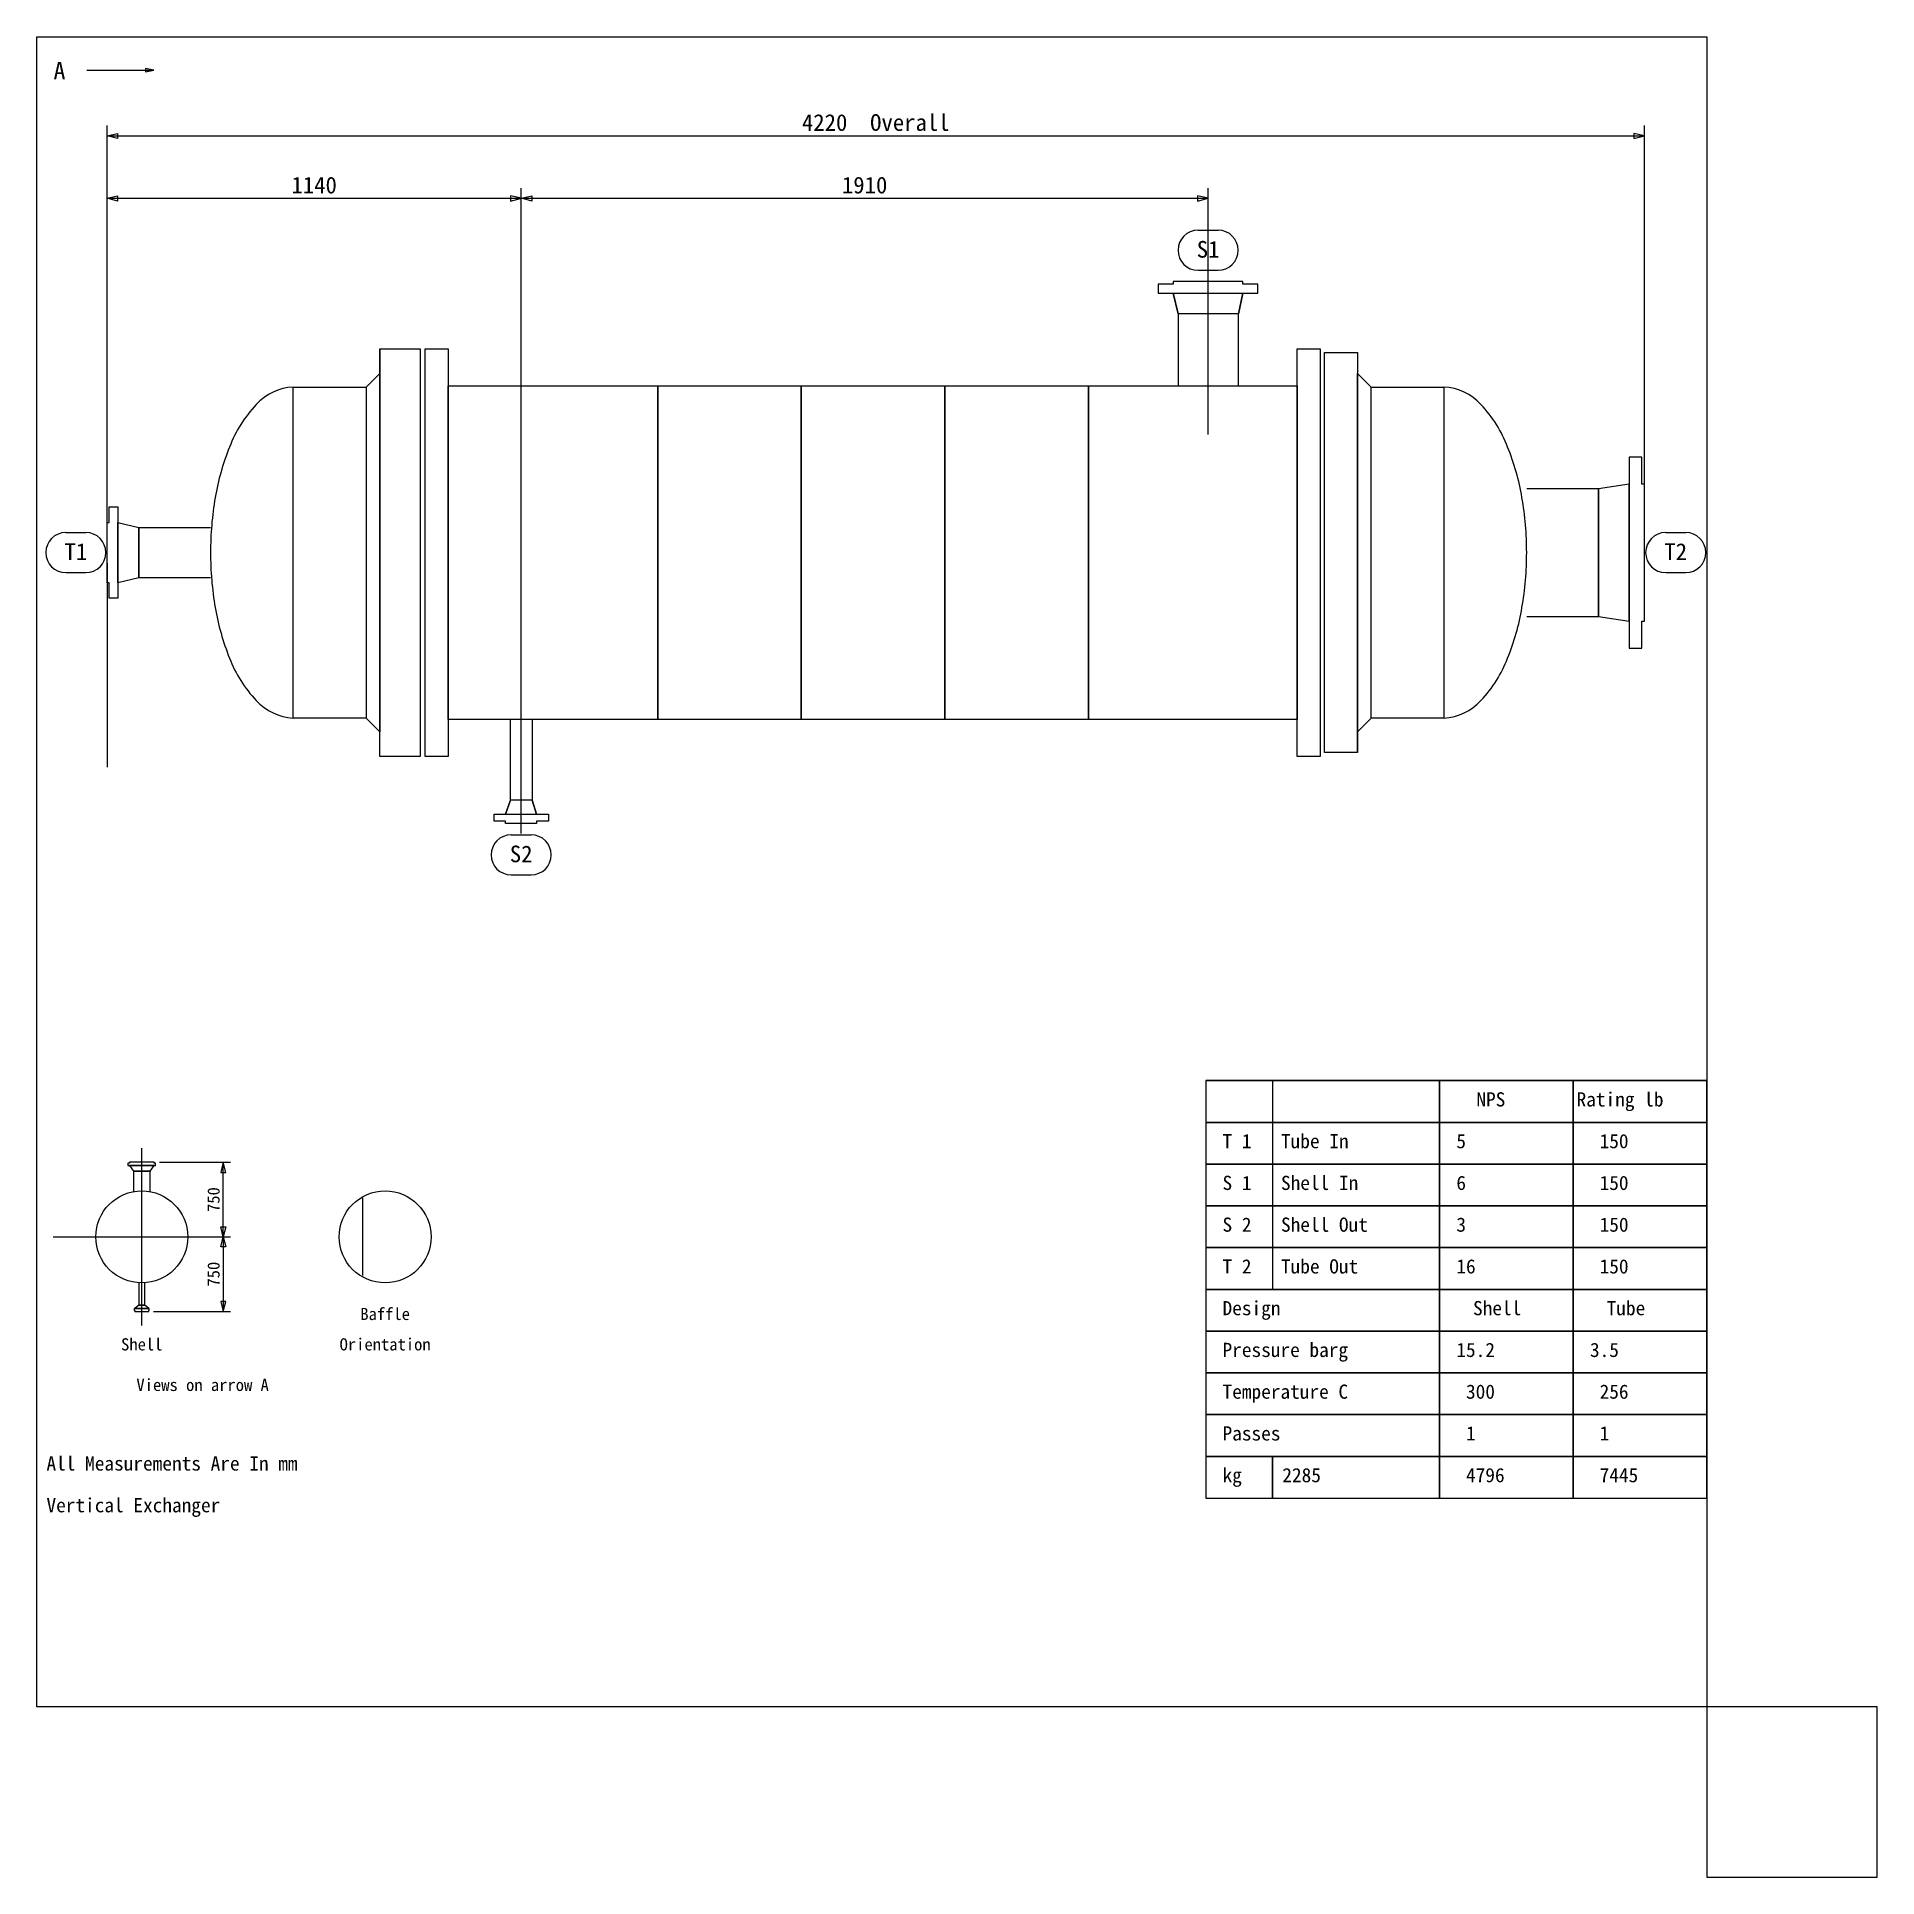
# Model space of a CAD drawing. Header units: millimetres. Extents: x -3006 to 2296, y -71 to 9552.
# Drawn here: x -3006 to -1926, y 1990 to 3070 of the extents above; entities that cross this region are included whole.
import ezdxf
from ezdxf.enums import TextEntityAlignment as Align

# ---------------------------------------------------------------- set-up
doc = ezdxf.new("R2010")
doc.units = ezdxf.units.MM
for name, color, linetype in [('1', 7, 'Continuous'), ('11', 7, 'Continuous'), ('12', 7, 'Continuous'), ('2', 7, 'Continuous'), ('7', 7, 'Continuous'), ('8', 7, 'Continuous')]:
    doc.layers.add(name, color=color, linetype=linetype)

msp = doc.modelspace()

# ---------------------------------------------------------------- texts
at = {"layer": '1'}
msp.add_text('A', height=10.294, dxfattribs=at).set_placement((-2996.199, 3055.256), align=Align.TOP_LEFT)
for s, height, p in [('4220  Overall', 9.80392, (-2513.489, 3011.819)), ('1140', 9.8039, (-2843.184, 2975.083)), ('1910', 9.8039, (-2520.021, 2975.083)), ('S1', 9.8039, (-2318.38, 2937.375)), ('T1', 9.8039, (-2983.088, 2759.913)), ('T2', 9.8039, (-2043.89, 2759.913)), ('S2', 9.8039, (-2721.662, 2582.451))]:
    msp.add_text(s, height=height, dxfattribs=at).set_placement(p, align=Align.BOTTOM_CENTER)
for p in [(-2896.541, 2387.373), (-2896.541, 2343.587)]:
    msp.add_text('750', height=7.1429, rotation=90, dxfattribs=at).set_placement(p, align=Align.BOTTOM_CENTER)
for s, height, p in [('Baffle', 7.1429, (-2801.521, 2323.813)), ('Shell', 7.1429, (-2944.378, 2305.956)), ('Orientation', 7.14286, (-2801.521, 2305.956)), ('Views on arrow A', 7.14286, (-2908.664, 2282.147))]:
    msp.add_text(s, height=height, dxfattribs=at).set_placement(p, align=Align.TOP_CENTER)
at = {"layer": '12'}
for s, height, p in [('NPS', 8.3333, (-2160.905, 2450.354)), ('Rating lb', 8.3333, (-2102.081, 2450.354)), ('T 1', 8.3333, (-2309.925, 2425.844)), ('Tube In', 8.3333, (-2275.611, 2425.844)), ('5', 8.333, (-2172.67, 2425.844)), (' 150', 8.3333, (-2094.238, 2425.844)), ('S 1', 8.3333, (-2309.925, 2401.334)), ('Shell In', 8.3333, (-2275.611, 2401.334)), ('6', 8.333, (-2172.67, 2401.334)), (' 150', 8.3333, (-2094.238, 2401.334)), ('S 2', 8.3333, (-2309.925, 2376.824)), ('Shell Out', 8.3333, (-2275.611, 2376.824)), ('3', 8.333, (-2172.67, 2376.824)), (' 150', 8.3333, (-2094.238, 2376.824)), ('T 2', 8.3333, (-2309.925, 2352.315)), ('Tube Out', 8.3333, (-2275.611, 2352.315)), ('16', 8.3333, (-2172.67, 2352.315)), (' 150', 8.3333, (-2094.238, 2352.315)), ('Design', 8.3333, (-2309.925, 2327.805)), ('Shell', 8.3333, (-2162.866, 2327.805)), ('Tube', 8.3333, (-2084.434, 2327.805)), ('Pressure barg', 8.33333, (-2309.925, 2303.295)), ('15.2', 8.3333, (-2172.67, 2303.295)), ('3.5', 8.3333, (-2094.238, 2303.295)), ('Temperature C', 8.33333, (-2309.925, 2278.785)), (' 300', 8.3333, (-2172.67, 2278.785)), (' 256', 8.3333, (-2094.238, 2278.785)), ('Passes', 8.3333, (-2309.925, 2254.275)), (' 1', 8.3333, (-2172.67, 2254.275)), (' 1', 8.3333, (-2094.238, 2254.275)), (' All Measurements Are In mm', 8.33333, (-3006.003, 2236.628)), ('kg', 8.3333, (-2309.925, 2229.766)), (' 2285', 8.3333, (-2280.513, 2229.766)), (' 4796', 8.3333, (-2172.67, 2229.766)), (' 7445', 8.3333, (-2094.238, 2229.766)), (' Vertical Exchanger', 8.33333, (-3006.003, 2212.119))]:
    msp.add_text(s, height=height, dxfattribs=at).set_placement(p, align=Align.TOP_LEFT)

# ---------------------------------------------------------------- linework, layer by layer
msp.add_line((-2942.277, 3049.373), (-2937.376, 3050.354))
at = {"color": 1}
msp.add_lwpolyline([(-2025.611, 1989.58), (-1925.611, 1989.58), (-1925.611, 2089.58), (-2025.611, 2089.58)], close=True, dxfattribs=at)
at = {"layer": '1'}
for p, q in [((-2976.591, 3050.354), (-2937.376, 3050.354)), ((-2964.706, 2773.322), (-2964.706, 3017.946)), ((-2062.273, 2773.322), (-2062.273, 3017.946)), ((-2964.706, 2893.106), (-2964.706, 2981.211)), ((-2721.662, 2602.199), (-2721.662, 2981.211)), ((-2318.38, 2836.533), (-2318.38, 2981.211)), ((-2324.262, 2956.421), (-2312.498, 2956.421)), ((-2324.262, 2932.892), (-2312.498, 2932.892)), ((-2988.97, 2778.96), (-2977.206, 2778.96)), ((-2049.773, 2778.96), (-2038.008, 2778.96)), ((-2988.97, 2755.43), (-2977.206, 2755.43)), ((-2964.706, 2761.067), (-2964.706, 2641.284)), ((-2049.773, 2755.43), (-2038.008, 2755.43)), ((-2727.544, 2601.498), (-2715.779, 2601.498)), ((-2727.544, 2577.969), (-2715.779, 2577.969)), ((-2944.378, 2313.476), (-2944.378, 2417.483)), ((-2933.896, 2409.266), (-2892.375, 2409.266)), ((-2996.382, 2365.48), (-2892.375, 2365.48)), ((-2937.584, 2321.694), (-2892.375, 2321.694))]:
    msp.add_line(p, q, dxfattribs=at)
for points in [[(-2937.376, 3050.354), (-2942.277, 3051.334), (-2942.277, 3049.373)], [(-2964.706, 3011.819), (-2958.595, 3013.294), (-2958.595, 3010.344), (-2964.706, 3011.819), (-2062.273, 3011.819), (-2068.383, 3013.294), (-2068.383, 3010.344), (-2062.273, 3011.819)], [(-2964.706, 2975.157), (-2958.595, 2976.632), (-2958.595, 2973.471), (-2964.706, 2975.157), (-2721.556, 2975.157), (-2727.877, 2976.632), (-2727.877, 2973.471), (-2721.556, 2975.157)], [(-2721.556, 2975.157), (-2715.446, 2976.632), (-2715.446, 2973.471), (-2721.556, 2975.157), (-2318.275, 2975.157), (-2324.596, 2976.632), (-2324.596, 2973.471), (-2318.275, 2975.157)], [(-2896.527, 2365.48), (-2898.037, 2371.403), (-2895.017, 2371.403), (-2896.527, 2365.48), (-2896.527, 2409.266), (-2898.037, 2403.343), (-2895.017, 2403.343), (-2896.527, 2409.266)], [(-2896.527, 2365.48), (-2895.017, 2359.557), (-2898.037, 2359.557), (-2896.527, 2365.48), (-2896.527, 2321.694), (-2895.017, 2327.617), (-2898.037, 2327.617), (-2896.527, 2321.694)]]:
    msp.add_lwpolyline(points, dxfattribs=at)
for centre, start, end in [((-2324.262, 2944.657), 90, 270), ((-2312.498, 2944.657), 270, 90), ((-2988.97, 2767.195), 90, 270), ((-2977.206, 2767.195), 270, 90), ((-2049.773, 2767.195), 90, 270), ((-2038.008, 2767.195), 270, 90), ((-2727.544, 2589.733), 90, 270), ((-2715.779, 2589.733), 270, 90)]:
    msp.add_arc(centre, 11.765, start, end, dxfattribs=at)
at = {"layer": '11'}
for points in [[(-3006.003, 3069.972), (-2025.611, 3069.972), (-2025.611, 2089.58), (-3006.003, 2089.58), (-3006.003, 3069.972)], [(-2319.728, 2457.217), (-2025.611, 2457.217), (-2319.728, 2457.217), (-2319.728, 2432.707), (-2025.611, 2432.707), (-2319.728, 2432.707), (-2319.728, 2408.197), (-2025.611, 2408.197), (-2319.728, 2408.197), (-2319.728, 2383.687), (-2025.611, 2383.687), (-2319.728, 2383.687), (-2319.728, 2359.177), (-2025.611, 2359.177), (-2319.728, 2359.177), (-2319.728, 2334.668), (-2025.611, 2334.668), (-2319.728, 2334.668), (-2319.728, 2310.158), (-2025.611, 2310.158), (-2319.728, 2310.158), (-2319.728, 2285.648), (-2025.611, 2285.648), (-2319.728, 2285.648), (-2319.728, 2261.138), (-2025.611, 2261.138), (-2319.728, 2261.138), (-2319.728, 2236.628), (-2025.611, 2236.628), (-2319.728, 2236.628), (-2319.728, 2212.119), (-2280.513, 2212.119), (-2280.513, 2236.628), (-2280.513, 2212.119), (-2182.474, 2212.119), (-2182.474, 2457.217), (-2182.474, 2212.119), (-2104.042, 2212.119), (-2104.042, 2457.217), (-2104.042, 2212.119), (-2025.611, 2212.119), (-2025.611, 2457.217), (-2280.513, 2457.217), (-2280.513, 2334.668)]]:
    msp.add_lwpolyline(points, dxfattribs=at)
at = {"layer": '2'}
for p, q in [((-2855.457, 2864.328), (-2855.457, 2864.328)), ((-2179.949, 2864.328), (-2179.949, 2864.328)), ((-2855.457, 2670.062), (-2855.457, 2670.062)), ((-2179.949, 2670.062), (-2179.949, 2670.062)), ((-2814.587, 2342.849), (-2814.587, 2388.111))]:
    msp.add_line(p, q, dxfattribs=at)
for points in [[(-2300.576, 2865.171), (-2300.576, 2907.311), (-2298.047, 2919.532), (-2289.198, 2919.532), (-2289.198, 2924.799), (-2298.047, 2924.799), (-2298.047, 2926.274), (-2338.923, 2926.274), (-2338.923, 2924.799), (-2347.773, 2924.799), (-2347.773, 2919.532), (-2338.923, 2919.532), (-2298.047, 2919.532), (-2300.576, 2907.311), (-2335.973, 2907.311), (-2338.923, 2919.532), (-2335.973, 2907.311), (-2335.973, 2865.171)], [(-2812.579, 2864.328), (-2804.573, 2872.335), (-2804.573, 2886.873), (-2780.974, 2886.873), (-2780.974, 2647.517), (-2804.573, 2647.517), (-2804.573, 2886.873), (-2804.573, 2662.055), (-2812.579, 2670.062)], [(-2778.024, 2886.873), (-2764.539, 2886.873), (-2764.539, 2647.517), (-2778.024, 2647.517), (-2778.024, 2886.873)], [(-2266.021, 2886.873), (-2252.536, 2886.873), (-2252.536, 2647.517), (-2266.021, 2647.517), (-2266.021, 2886.873)], [(-2222.616, 2670.062), (-2230.623, 2662.055), (-2230.623, 2649.834), (-2250.007, 2649.834), (-2250.007, 2884.555), (-2230.623, 2884.555), (-2230.623, 2649.834), (-2230.623, 2872.335), (-2222.616, 2864.328)], [(-2855.562, 2864.328), (-2812.579, 2864.328), (-2812.579, 2670.062), (-2855.562, 2670.062), (-2855.562, 2864.328)], [(-2764.539, 2865.171), (-2266.021, 2865.171), (-2266.021, 2669.219), (-2764.539, 2669.219), (-2764.539, 2865.171)], [(-2222.616, 2864.328), (-2180.055, 2864.328), (-2180.055, 2670.062), (-2222.616, 2670.062), (-2222.616, 2864.328)], [(-2131.383, 2729.69), (-2089.242, 2729.69), (-2071.122, 2726.951), (-2071.122, 2711.148), (-2063.748, 2711.148), (-2063.748, 2726.951), (-2062.273, 2726.951), (-2062.273, 2807.439), (-2063.748, 2807.439), (-2063.748, 2823.241), (-2071.122, 2823.241), (-2071.122, 2807.439), (-2071.122, 2726.951), (-2071.122, 2807.439), (-2089.242, 2804.7), (-2089.242, 2729.69), (-2089.242, 2804.7), (-2131.383, 2804.7)], [(-2904.024, 2752.446), (-2946.164, 2752.446), (-2958.385, 2749.496), (-2958.385, 2740.436), (-2963.441, 2740.436), (-2963.441, 2749.496), (-2964.706, 2749.496), (-2964.706, 2784.894), (-2963.441, 2784.894), (-2963.441, 2793.954), (-2958.385, 2793.954), (-2958.385, 2784.894), (-2958.385, 2749.496), (-2958.385, 2784.894), (-2946.164, 2781.944), (-2946.164, 2752.446), (-2946.164, 2781.944), (-2904.024, 2781.944)], [(-2715.235, 2669.219), (-2715.235, 2621.811), (-2712.707, 2613.594), (-2705.543, 2613.594), (-2705.543, 2609.59), (-2712.707, 2609.59), (-2712.707, 2608.116), (-2730.827, 2608.116), (-2730.827, 2609.59), (-2737.57, 2609.59), (-2737.57, 2613.594), (-2730.827, 2613.594), (-2712.707, 2613.594), (-2715.235, 2621.811), (-2727.877, 2621.811), (-2730.827, 2613.594), (-2727.877, 2621.811), (-2727.877, 2669.219)], [(-2939.5, 2392.077), (-2939.5, 2404.04), (-2937.177, 2407.292), (-2936.248, 2407.292), (-2936.248, 2408.686), (-2937.177, 2408.686), (-2937.177, 2409.266), (-2951.579, 2409.266), (-2951.579, 2408.686), (-2952.508, 2408.686), (-2952.508, 2407.292), (-2951.579, 2407.292), (-2937.177, 2407.292), (-2951.579, 2407.292), (-2949.256, 2404.04), (-2939.5, 2404.04), (-2949.256, 2404.04), (-2949.256, 2392.077)], [(-2946.12, 2338.535), (-2946.12, 2325.41), (-2948.443, 2323.436), (-2948.792, 2323.436), (-2948.792, 2322.274), (-2948.443, 2322.274), (-2948.443, 2321.694), (-2940.313, 2321.694), (-2940.313, 2322.274), (-2939.965, 2322.274), (-2939.965, 2323.436), (-2940.313, 2323.436), (-2948.443, 2323.436), (-2940.313, 2323.436), (-2942.636, 2325.41), (-2946.12, 2325.41), (-2942.636, 2325.41), (-2942.636, 2338.535)]]:
    msp.add_lwpolyline(points, dxfattribs=at)
for points in [[(-2855.457, 2864.328, 0.1989124), (-2877.177, 2854.074, 0.09849141), (-2892.857, 2829.161, 0.05459569), (-2901.259, 2799.499, 0.04366094), (-2904.024, 2767.195, 0.04366094), (-2901.259, 2734.89, 0.05459569), (-2892.857, 2705.229, 0.09849141), (-2877.177, 2680.316, 0.1989124), (-2855.457, 2670.062, 0.1989124)], [(-2179.949, 2670.062, 0.1989124), (-2158.23, 2680.316, 0.09849141), (-2142.549, 2705.229, 0.05459569), (-2134.147, 2734.89, 0.04366094), (-2131.383, 2767.195, 0.04366094), (-2134.147, 2799.499, 0.05459569), (-2142.549, 2829.161, 0.09849141), (-2158.23, 2854.074, 0.1989124), (-2179.949, 2864.328, 0.1989124)]]:
    msp.add_lwpolyline(points, format="xyb", dxfattribs=at)
for centre in [(-2944.378, 2365.48), (-2801.521, 2365.48)]:
    msp.add_circle(centre, 27.003, dxfattribs=at)
at = {"layer": '7'}
for points in [[(-2641.49, 2669.219), (-2641.49, 2669.219), (-2641.49, 2865.171), (-2641.49, 2865.171), (-2641.49, 2669.219)], [(-2472.929, 2669.219), (-2472.929, 2669.219), (-2472.929, 2865.171), (-2472.929, 2865.171), (-2472.929, 2669.219)]]:
    msp.add_lwpolyline(points, dxfattribs=at)
at = {"layer": '8'}
for points in [[(-2557.21, 2669.219), (-2557.21, 2669.219), (-2557.21, 2865.171), (-2557.21, 2865.171), (-2557.21, 2669.219)], [(-2388.649, 2669.219), (-2388.649, 2669.219), (-2388.649, 2865.171), (-2388.649, 2865.171), (-2388.649, 2669.219)]]:
    msp.add_lwpolyline(points, dxfattribs=at)

msp.set_redraw_order([(e.dxf.handle, doc.entitydb.next_handle()) for e in msp.query("TEXT MTEXT ATTDEF DIMENSION ARC_DIMENSION")])  # texts and dimensions are drawn at this point

doc.saveas('drawing.dxf')
